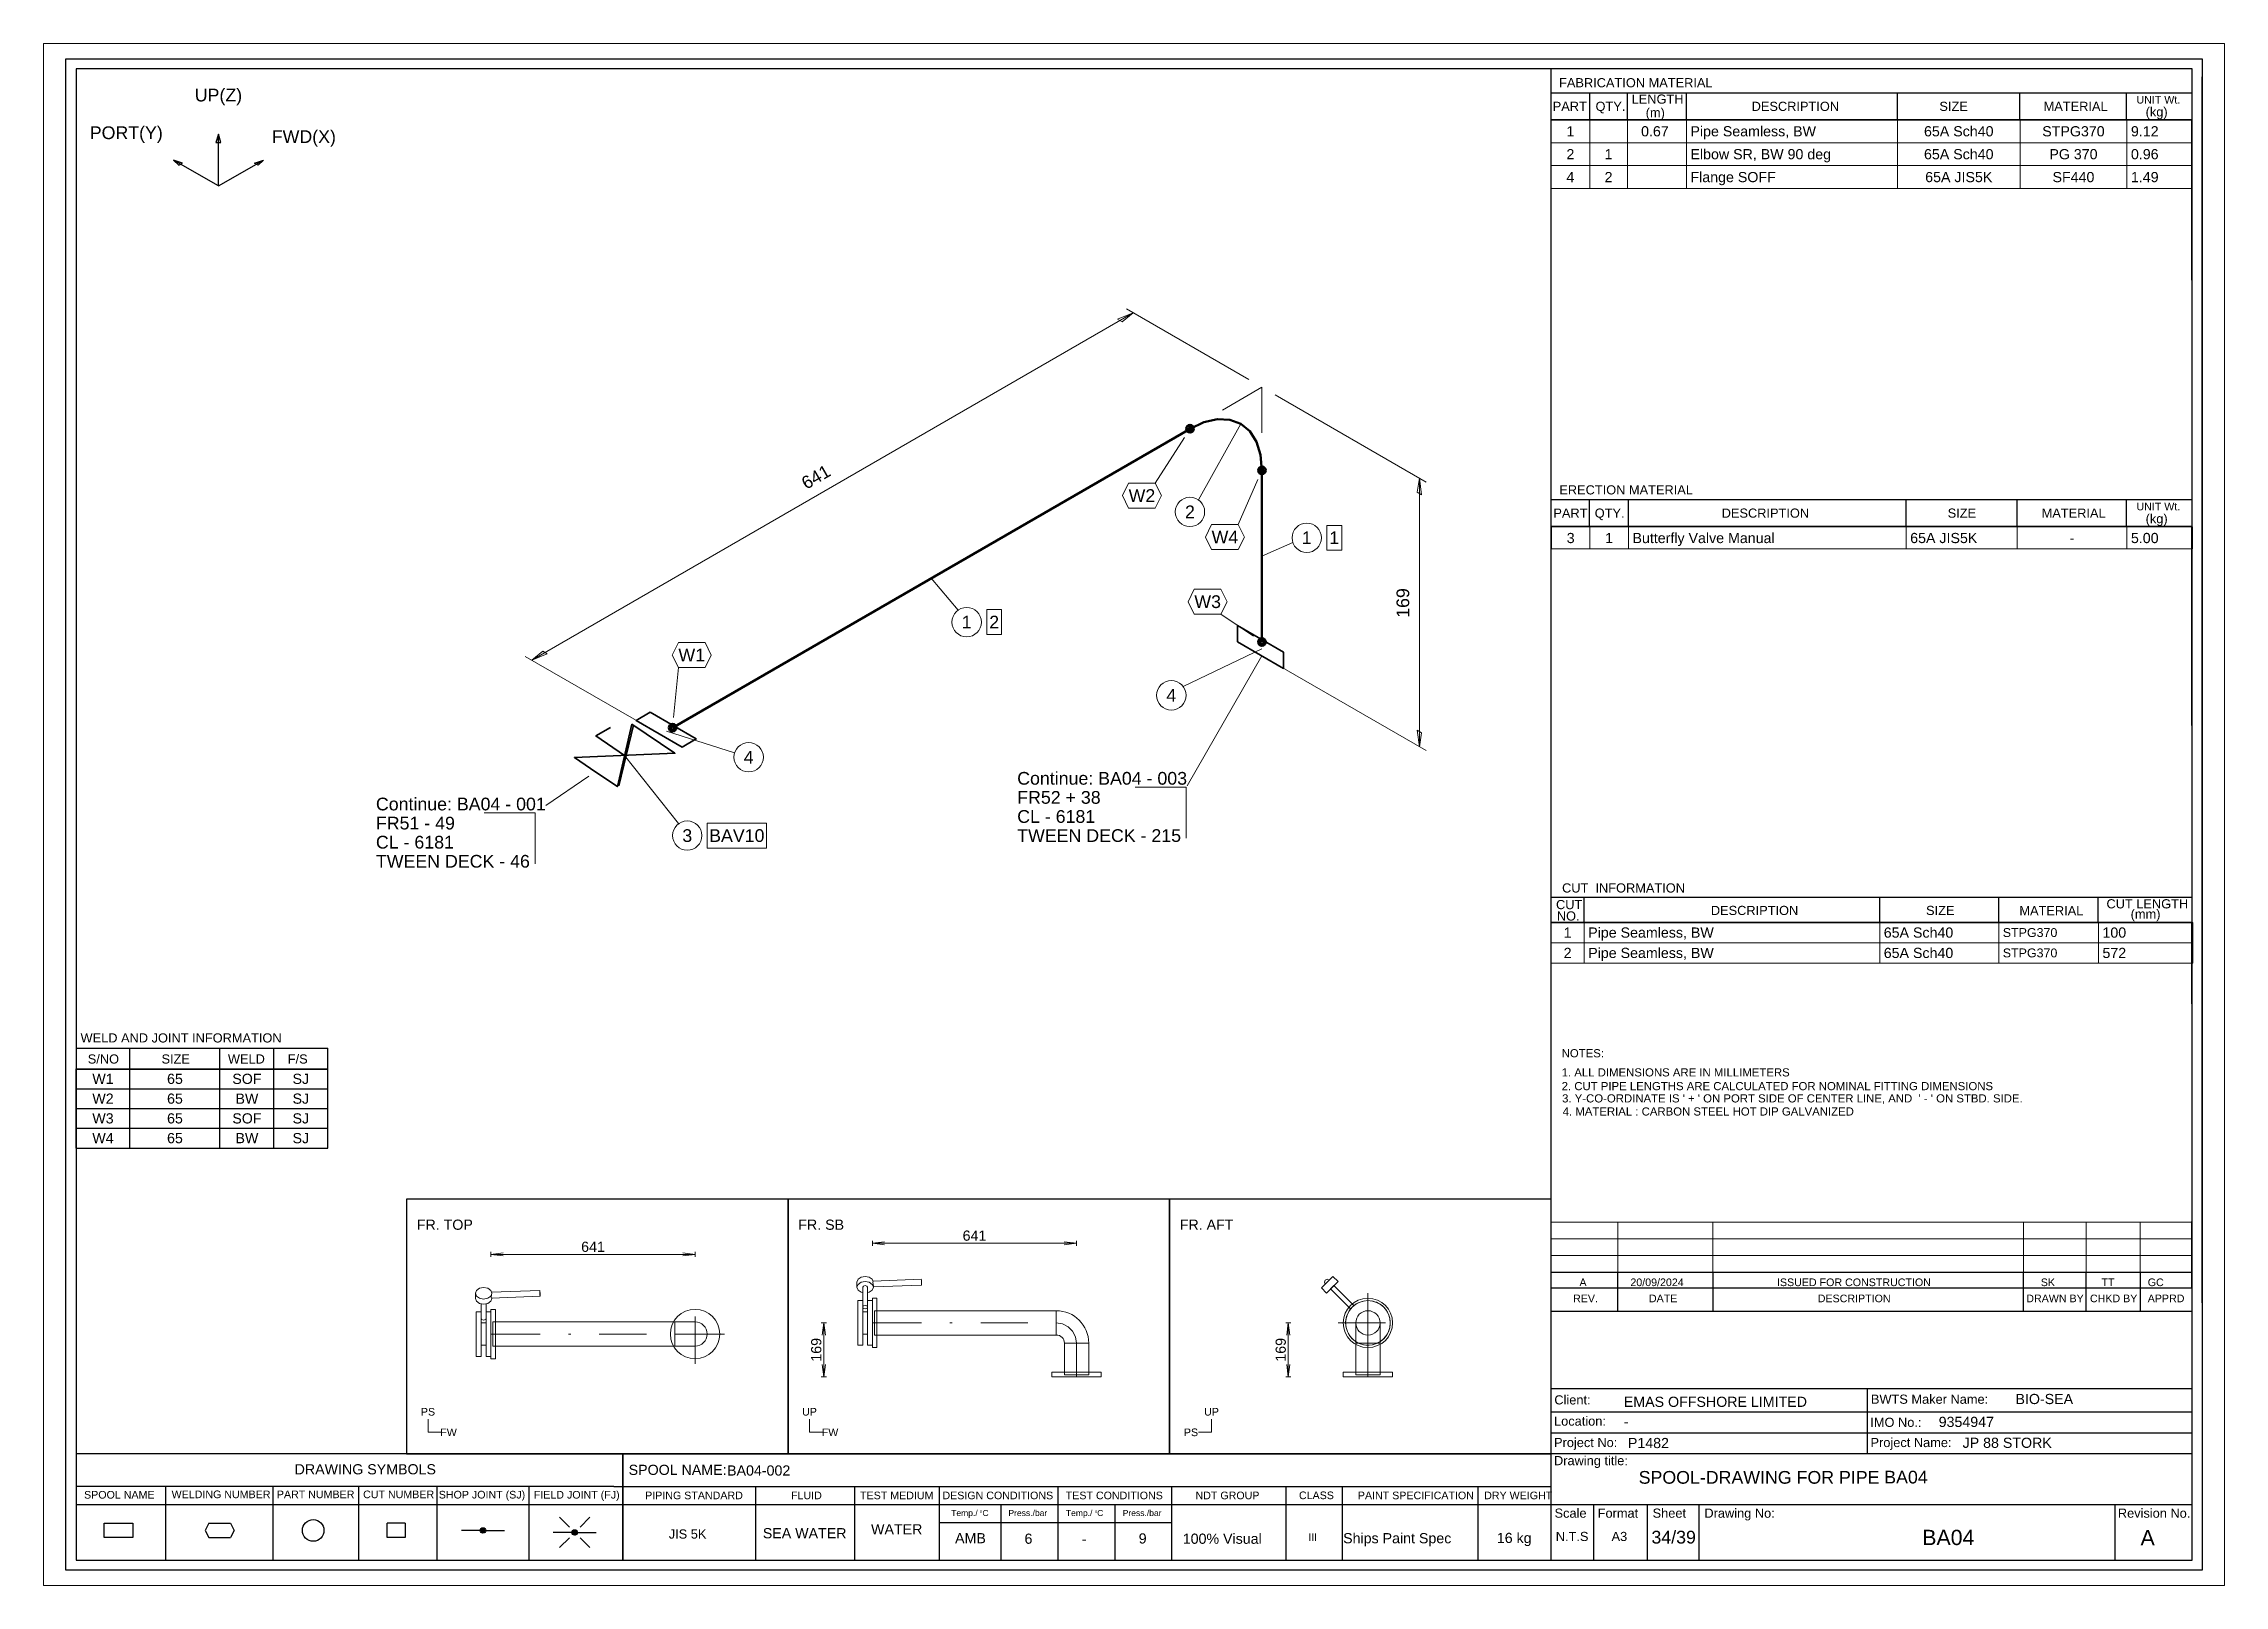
# Paper-space layout 'Layout1' of a CAD drawing. Header units: millimetres. Extents: x -20 to 277, y -7 to 202.
# The model-space entities are those that its viewports show. They can reach past a viewport. Long polylines and large blocks are cut down to what shows.
import ezdxf
from ezdxf.enums import TextEntityAlignment as Align

# ---------------------------------------------------------------- set-up
doc = ezdxf.new("R2010")
doc.units = ezdxf.units.MM
doc.linetypes.add('DOTTED_DASHED5', pattern=[10.0001, 4.444489, -2.666693, 0.222224, -2.666693])
for name, color, linetype in [('FramesFromTables', 40, 'Continuous'), ('I_Coordinates', 11, 'Continuous'), ('I_CutNumbers', 10, 'Continuous'), ('I_Dimensions', 4, 'Continuous'), ('I_OtherComponents', 2, 'Continuous'), ('I_PartNumbers', 9, 'Continuous'), ('I_Pipes', 1, 'Continuous'), ('I_Tags', 8, 'Continuous'), ('SymbolsOnDrawingSheet', 1, 'Continuous'), ('TextFromTables', 2, 'Continuous'), ('TextFromTextBoxes', 2, 'Continuous')]:
    doc.layers.add(name, color=color, linetype=linetype)
doc.styles.add('Cadmatic Default Text', font='arial.ttf')

psp = doc.layouts.get("Layout1")

msp = doc.modelspace()

# ---------------------------------------------------------------- texts
at = {"layer": 'SymbolsOnDrawingSheet', "linetype": 'ByBlock', "lineweight": 25, "style": 'Cadmatic Default Text'}
for s, p in [('UP(Z)', (30, 289.86)), ('PORT(Y)', (11.88, 282.46)), ('FWD(X)', (46.79, 281.7))]:
    msp.add_text(s, height=2.5, dxfattribs=at).set_placement(p, align=Align.MIDDLE_CENTER)
for s, p in [('FR. TOP', (69, 68.9)), ('FR. SB', (144, 68.9)), ('FR. AFT', (219, 68.9))]:
    msp.add_text(s, height=2, dxfattribs=at).set_placement(p, align=Align.TOP_LEFT)
at = {"layer": 'SymbolsOnDrawingSheet', "linetype": 'ByBlock', "lineweight": 13, "style": 'Cadmatic Default Text'}
for p in [(103.64, 63.56), (178.64, 65.75)]:
    msp.add_text('641', height=2, dxfattribs=at).set_placement(p, align=Align.MIDDLE_CENTER)
for p in [(147.52, 43.31), (238.84, 43.31)]:
    msp.add_text('169', height=2, rotation=90, dxfattribs=at).set_placement(p, align=Align.MIDDLE_CENTER)
at = {"layer": 'SymbolsOnDrawingSheet', "linetype": 'ByBlock', "lineweight": 18, "style": 'Cadmatic Default Text'}
for s, p in [('PS', (71.2, 31.14)), ('UP', (146.2, 31.14)), ('UP', (225.24, 31.14)), ('FW', (75.24, 27.1)), ('FW', (150.24, 27.1)), ('PS', (221.2, 27.1))]:
    msp.add_text(s, height=1.5, dxfattribs=at).set_placement(p, align=Align.MIDDLE_CENTER)

# ---------------------------------------------------------------- blocks, each defined once
blk = doc.blocks.new('BA01726637015_BOM_4')
at = {"layer": 'FramesFromTables', "linetype": 'ByBlock', "lineweight": 18}
for p, q in [((292, 285), (418, 285)), ((292, 271.5), (292, 285)), ((292, 271.5), (292, 285)), ((299.6, 271.5), (299.6, 285)), ((299.6, 271.5), (299.6, 285)), ((307, 271.5), (307, 285)), ((307, 271.5), (307, 285)), ((318.6, 271.5), (318.6, 285)), ((318.6, 271.5), (318.6, 285)), ((360.1, 271.5), (360.1, 285)), ((360.1, 271.5), (360.1, 285)), ((384.2, 271.5), (384.2, 285)), ((384.2, 271.5), (384.2, 285)), ((405.2, 271.5), (405.2, 285)), ((405.2, 271.5), (405.2, 285)), ((418, 271.5), (418, 285)), ((292, 280.5), (418, 280.5)), ((292, 276), (418, 276)), ((292, 205), (418.1, 205)), ((292, 200.67), (292, 205)), ((292.1, 200.67), (292.1, 205)), ((299.6, 200.67), (299.6, 205)), ((299.6, 200.67), (299.6, 205)), ((307.2, 200.67), (307.2, 205)), ((307.2, 200.67), (307.2, 205)), ((361.8, 200.67), (361.8, 205)), ((361.8, 200.67), (361.8, 205)), ((383.6, 200.67), (383.6, 205)), ((383.6, 200.67), (383.6, 205)), ((405.2, 200.67), (405.2, 205)), ((405.2, 200.67), (405.2, 205)), ((418, 200.67), (418, 205)), ((292, 127.3), (418.2, 127.3)), ((292, 119.3), (292, 127.3)), ((292, 119.3), (292, 127.3)), ((298.5, 119.3), (298.5, 127.3)), ((298.5, 119.3), (298.5, 127.3)), ((356.6, 119.3), (356.6, 127.3)), ((356.6, 119.3), (356.6, 127.3)), ((380, 119.3), (380, 127.3)), ((380, 119.3), (380, 127.3)), ((399.6, 119.3), (399.6, 127.3)), ((399.6, 119.3), (399.6, 127.3)), ((418, 119.3), (418, 127.3)), ((292, 123.3), (418.2, 123.3)), ((292, 68.4), (418, 68.4)), ((292, 58.6), (292, 68.4)), ((292, 58.6), (292, 68.4)), ((292, 65.13), (418, 65.13)), ((305.1, 58.6), (305.1, 68.4)), ((305.1, 58.6), (305.1, 68.4)), ((323.8, 58.6), (323.8, 68.4)), ((323.8, 58.6), (323.8, 68.4)), ((384.9, 58.6), (384.9, 68.4)), ((384.9, 58.6), (384.9, 68.4)), ((397.2, 58.6), (397.2, 68.4)), ((397.2, 58.6), (397.2, 68.4)), ((407.8, 58.6), (407.8, 68.4)), ((407.8, 58.6), (407.8, 68.4)), ((418, 58.6), (418, 68.4)), ((292, 61.87), (418, 61.87))]:
    blk.add_line(p, q, dxfattribs=at)
at = {"layer": 'FramesFromTables', "linetype": 'ByBlock', "lineweight": -3}
for p, q in [((2, 98.5), (51.5, 98.5)), ((2, 82.96), (2, 98.5)), ((2, 82.96), (2, 98.5)), ((2, 94.62), (51.5, 94.62)), ((12.6, 82.96), (12.6, 98.5)), ((12.6, 82.96), (12.6, 98.5)), ((30.3, 82.96), (30.3, 98.5)), ((30.3, 82.96), (30.3, 98.5)), ((40.9, 82.96), (40.9, 98.5)), ((40.9, 82.96), (40.9, 98.5)), ((51.5, 82.96), (51.5, 98.5)), ((2, 90.73), (51.5, 90.73)), ((2, 86.85), (51.5, 86.85))]:
    blk.add_line(p, q, dxfattribs=at)
at = {"layer": 'FramesFromTables', "linetype": 'ByBlock', "lineweight": 18, "flags": 128}
for points in [[(292, 271.5), (418, 271.5), (418, 285)], [(292, 200.67), (418.1, 200.67), (418.1, 205)], [(292, 119.3), (418.2, 119.3), (418.2, 127.3)], [(292, 58.6), (418, 58.6), (418, 68.4)]]:
    blk.add_lwpolyline(points, dxfattribs=at)
at = {"layer": 'FramesFromTables', "linetype": 'ByBlock', "lineweight": -3, "flags": 128}
blk.add_lwpolyline([(2, 82.96), (51.5, 82.96), (51.5, 98.5)], dxfattribs=at)
at = {"layer": 'TextFromTables', "linetype": 'ByBlock', "lineweight": 13, "style": 'Cadmatic Default Text'}
for s, p in [('1', (295.8, 282.75)), ('2', (295.8, 278.25)), ('4', (295.8, 273.75))]:
    blk.add_text(s, height=2, dxfattribs=at).set_placement(p, align=Align.MIDDLE_CENTER)
at = {"layer": 'TextFromTables', "linetype": 'ByBlock', "lineweight": 25, "style": 'Cadmatic Default Text'}
for s, p in [('0.67 ', (312.8, 282.75)), ('65A Sch40', (372.15, 282.75)), ('STPG370', (394.7, 282.75)), ('1', (303.3, 278.25)), ('65A Sch40', (372.15, 278.25)), ('PG 370', (394.7, 278.25)), ('2', (303.3, 273.75)), ('65A JIS5K', (372.15, 273.75)), ('SF440', (394.7, 273.75)), ('3', (295.85, 202.83)), ('1', (303.4, 202.83)), ('-', (394.4, 202.83)), ('1', (295.25, 125.3)), ('2', (295.25, 121.3)), ('W1', (7.3, 96.56)), ('65', (21.45, 96.56)), ('SOF', (35.6, 96.56)), ('SJ', (46.2, 96.56)), ('W2', (7.3, 92.67)), ('65', (21.45, 92.67)), ('BW', (35.6, 92.67)), ('SJ', (46.2, 92.67)), ('W3', (7.3, 88.79)), ('W4', (7.3, 84.91)), ('65', (21.45, 88.79)), ('65', (21.45, 84.91)), ('SOF', (35.6, 88.79)), ('BW', (35.6, 84.91)), ('SJ', (46.2, 88.79)), ('SJ', (46.2, 84.91))]:
    blk.add_text(s, height=2, dxfattribs=at).set_placement(p, align=Align.MIDDLE_CENTER)
for s, height, p in [('Pipe Seamless, BW ', 2, (319.4, 282.75)), ('9.12', 2, (406, 282.75)), ('Elbow SR, BW 90 deg', 2, (319.4, 278.25)), ('0.96', 2, (406, 278.25)), ('Flange SOFF ', 2, (319.4, 273.75)), ('1.49', 2, (406, 273.75)), ('Butterfly Valve Manual ', 2, (308, 202.83)), ('65A JIS5K', 2, (362.6, 202.83)), ('5.00', 2, (406, 202.83)), ('Pipe Seamless, BW', 2, (299.3, 125.3)), ('65A Sch40', 2, (357.4, 125.3)), ('STPG370', 1.75, (380.8, 125.3)), ('100', 2, (400.4, 125.3)), ('Pipe Seamless, BW', 2, (299.3, 121.3)), ('65A Sch40', 2, (357.4, 121.3)), ('STPG370', 1.75, (380.8, 121.3)), ('572', 2, (400.4, 121.3))]:
    blk.add_text(s, height=height, dxfattribs=at).set_placement(p, align=Align.MIDDLE_LEFT)
at = {"layer": 'TextFromTextBoxes', "linetype": 'ByBlock', "lineweight": -3, "style": 'Cadmatic Default Text'}
for s, p in [('BIO-SEA', (383.3, 33.65)), ('EMAS OFFSHORE LIMITED', (306.3, 33.1)), ('9354947', (368.2, 29.15)), ('-', (306.3, 29.2)), ('P1482', (307.1, 25)), ('JP 88 STORK', (372.9, 25.05)), ('BA04-002', (130, 19.6))]:
    blk.add_text(s, height=2, dxfattribs=at).set_placement(p, align=Align.MIDDLE_LEFT)
at = {"layer": 'TextFromTextBoxes', "linetype": 'ByBlock', "lineweight": 25, "style": 'Cadmatic Default Text'}
blk.add_text('BA04', height=2.5, dxfattribs=at).set_placement((357.5, 18.3), align=Align.MIDDLE_LEFT)
at = {"layer": 'TextFromTextBoxes', "linetype": 'ByBlock', "lineweight": -3, "style": 'Cadmatic Default Text'}
for s, height, p in [('WATER', 2, (163.35, 8.05)), ('SEA WATER', 2, (145.25, 7.28)), ('AMB', 2, (177.85, 6.3)), ('6', 2, (189.25, 6.2)), ('-', 2, (200.2, 6.15)), ('9', 2, (211.7, 6.25)), ('100% Visual', 2, (227.35, 6.2)), ('Ships Paint Spec', 2, (261.75, 6.3)), ('16 kg', 2, (284.75, 6.35)), ('34/39', 2.5, (316.1, 6.5))]:
    blk.add_text(s, height=height, dxfattribs=at).set_placement(p, align=Align.MIDDLE_CENTER)
at = {"layer": 'TextFromTextBoxes', "linetype": 'ByBlock', "lineweight": 25, "style": 'Cadmatic Default Text'}
blk.add_text('BA04', height=3, dxfattribs=at).set_placement((370.1, 6.45), align=Align.MIDDLE_CENTER)
blk = doc.blocks.new('SEDS_SPOOL_FORMAT_Gol_4')
at = {"layer": 'SymbolsOnDrawingSheet', "linetype": 'ByBlock', "lineweight": -3, "flags": 128}
for points in [[(0, 297), (420, 297), (420, 0), (0, 0), (0, 297)], [(418.01, 295.01), (2, 295.01)], [(2, 295.01), (2, 2)], [(292.02, 50.91), (292.02, 295.01)], [(418.01, 2), (418.01, 295.01)], [(420, 52.53), (420, 293.46)], [(420, 52.53), (420, 293.46)], [(292.02, 290.3), (418.01, 290.3)], [(292.02, 284.66), (292.02, 288.77)], [(299.59, 285.01), (299.59, 290.3)], [(307.02, 285.01), (307.02, 290.3)], [(318.61, 285.01), (318.61, 290.3)], [(360.08, 285.01), (360.08, 290.3)], [(384.18, 285.01), (384.18, 290.3)], [(405.15, 285.01), (405.15, 290.3)], [(405.15, 285.01), (405.15, 290.3)], [(292, 285), (418, 285)], [(292, 253.5), (292, 285)], [(292, 253.5), (292, 285)], [(292.02, 285.01), (418.01, 285.01)], [(418.01, 285.01), (292.02, 285.01)], [(418, 253.5), (418, 285)], [(292.02, 210.38), (418.01, 210.38)], [(299.57, 205.08), (299.57, 210.38)], [(307.21, 205.08), (307.21, 210.38)], [(361.83, 205.03), (361.83, 210.38)], [(383.61, 205.08), (383.61, 210.38)], [(405.15, 205.17), (405.15, 210.38)], [(292.02, 205.08), (292.02, 209.18)], [(292.02, 205.08), (418.01, 205.08)], [(292.02, 186.7), (292.02, 205.08)], [(292.02, 186.7), (292.02, 205.08)], [(418.01, 205.08), (292.02, 205.08)], [(418, 166), (418, 205)], [(292.02, 132.23), (418.01, 132.23)], [(292.02, 127.3), (292.02, 131.41)], [(298.48, 127.3), (298.48, 132.23)], [(356.6, 127.3), (356.6, 132.23)], [(380.01, 127.3), (380.01, 132.23)], [(399.56, 127.3), (399.56, 132.23)], [(292.02, 127.3), (418.01, 127.3)], [(418.01, 127.3), (292.02, 127.3)], [(418, 111.3), (418, 127.3)], [(2, 102.57), (51.49, 102.57)], [(12.6, 98.45), (12.6, 102.57)], [(30.28, 98.45), (30.28, 102.57)], [(40.88, 98.45), (40.88, 102.57)], [(51.49, 98.45), (51.49, 102.57)], [(2, 98.5), (51.5, 98.5)], [(2, 98.5), (51.5, 98.5)], [(51.49, 98.47), (2, 98.47)], [(2, 98.45), (51.49, 98.45)], [(292.02, 52.57), (292.02, 66.5)], [(292.02, 52.57), (292.02, 66.5)], [(418, 55.4), (418, 68.5)], [(292.02, 58.6), (418.01, 58.6)], [(305.1, 50.91), (305.1, 58.6)], [(323.84, 50.91), (323.84, 58.6)], [(384.91, 50.91), (384.91, 58.6)], [(397.21, 50.91), (397.21, 58.6)], [(407.86, 50.91), (407.86, 58.6)], [(292.02, 55.47), (418.01, 55.47)], [(292.02, 50.91), (418.01, 50.91)], [(292.02, 2), (292.02, 50.91)], [(292.02, 35.73), (418.01, 35.73)], [(354.24, 22.93), (354.24, 35.73)], [(292.02, 31.13), (418.01, 31.13)], [(292.02, 27.03), (418.01, 27.03)], [(2, 22.93), (107.74, 22.93)], [(107.74, 22.93), (292.02, 22.93)], [(109.52, 22.93), (109.52, 2)], [(109.52, 2), (109.52, 22.93)], [(292.02, 22.93), (418.01, 22.93)], [(107.74, 16.45), (2, 16.45)], [(2, 12.91), (292.02, 12.91)], [(19.62, 16.45), (19.62, 2)], [(40.69, 16.45), (40.69, 2)], [(57.56, 16.45), (57.56, 2)], [(72.95, 16.45), (72.95, 2)], [(91.02, 16.45), (91.02, 2)], [(107.74, 16.45), (292.02, 16.45)], [(135.58, 16.45), (135.58, 2)], [(155.03, 16.45), (155.03, 2)], [(171.67, 16.45), (171.67, 2)], [(183.82, 12.91), (183.82, 2)], [(195.02, 16.45), (195.02, 2)], [(206.21, 12.91), (206.21, 2)], [(217.4, 16.45), (217.4, 2)], [(239.85, 16.45), (239.85, 2)], [(250.91, 16.34), (250.91, 2)], [(277.59, 16.45), (277.59, 2)], [(292.02, 12.91), (418.01, 12.91)], [(300.39, 2), (300.39, 12.91)], [(310.96, 2), (310.96, 12.91)], [(321.13, 2), (321.13, 12.91)], [(402.9, 2), (402.9, 12.91)], [(13.2, 6.41), (7.55, 6.41), (7.55, 9.23), (13.2, 9.23)], [(13.2, 9.23), (13.2, 6.41)], [(28.12, 9.23), (27.42, 7.82)], [(28.12, 9.23), (32.36, 9.23)], [(32.36, 9.23), (33.07, 7.82)], [(66.68, 9.23), (66.68, 6.41), (63.15, 6.41), (63.15, 9.23)], [(66.68, 9.23), (63.15, 9.23)], [(99, 8.47), (97.06, 10.41)], [(101.09, 8.47), (103.03, 10.41)], [(171.67, 9.37), (217.4, 9.37)], [(171.67, 9.37), (217.4, 9.37)], [(27.42, 7.82), (28.12, 6.41)], [(28.12, 6.41), (32.36, 6.41)], [(33.07, 7.82), (32.36, 6.41)], [(81.48, 7.82), (77.79, 7.82)], [(81.49, 7.78), (82.04, 8.32)], [(81.51, 7.9), (81.93, 8.32)], [(81.52, 7.7), (82.14, 8.32)], [(81.55, 7.62), (82.22, 8.29)], [(81.56, 8.06), (81.76, 8.26)], [(81.57, 7.54), (82.28, 8.25)], [(81.62, 7.48), (82.34, 8.2)], [(81.68, 7.44), (82.4, 8.16)], [(81.74, 7.39), (82.45, 8.1)], [(81.8, 7.35), (82.48, 8.02)], [(81.88, 7.32), (82.5, 7.94)], [(81.98, 7.32), (82.53, 7.86)], [(82.09, 7.32), (82.52, 7.75)], [(82.24, 7.36), (82.47, 7.59)], [(82.54, 7.82), (86.24, 7.82)], [(99.51, 7.42), (95.82, 7.42)], [(99, 6.38), (97.06, 4.44)], [(99.53, 7.47), (99.99, 7.93)], [(99.53, 7.37), (100.1, 7.93)], [(99.56, 7.29), (100.2, 7.93)], [(99.58, 7.62), (99.88, 7.93)], [(99.58, 7.21), (100.27, 7.89)], [(99.61, 7.13), (100.33, 7.84)], [(99.67, 7.08), (100.39, 7.8)], [(99.73, 7.03), (100.45, 7.75)], [(99.79, 6.99), (100.49, 7.69)], [(99.85, 6.94), (100.52, 7.61)], [(99.94, 6.92), (100.54, 7.53)], [(100.04, 6.92), (100.57, 7.45)], [(100.15, 6.92), (100.54, 7.31)], [(100.38, 7.04), (100.49, 7.15)], [(100.57, 7.42), (104.27, 7.42)], [(101.09, 6.38), (103.03, 4.44)], [(2, 2), (418.01, 2)]]:
    blk.add_lwpolyline(points, dxfattribs=at)
at = {"layer": 'SymbolsOnDrawingSheet', "linetype": 'ByBlock', "lineweight": -3}
for centre, radius in [((48.63, 7.82), 2.12), ((82.01, 7.82), 0.53), ((100.04, 7.42), 0.53)]:
    blk.add_circle(centre, radius, dxfattribs=at)
at = {"layer": 'SymbolsOnDrawingSheet', "linetype": 'ByBlock', "lineweight": -3, "style": 'Cadmatic Default Text'}
for s, height, p in [('FABRICATION MATERIAL', 1.8, (293.57, 293.19)), ('PART', 1.8, (292.32, 288.55)), ('QTY.', 1.8, (300.74, 288.55)), ('LENGTH', 1.8, (307.84, 289.97)), ('DESCRIPTION', 1.8, (331.43, 288.55)), ('SIZE', 1.8, (368.34, 288.55)), ('MATERIAL', 1.8, (388.84, 288.55)), ('UNIT Wt.', 1.5, (407.08, 289.7)), (' (kg)', 1.8, (408.19, 287.46)), ('ERECTION MATERIAL', 1.8, (293.62, 213.19)), ('PART', 1.8, (292.45, 208.62)), ('QTY.', 1.8, (300.58, 208.62)), ('DESCRIPTION', 1.8, (325.54, 208.62)), ('SIZE', 1.8, (369.97, 208.62)), ('MATERIAL', 1.8, (388.45, 208.62)), ('UNIT Wt.', 1.5, (407.08, 209.77)), (' (kg)', 1.8, (408.19, 207.53)), ('CUT  INFORMATION', 1.8, (294.16, 134.97)), ('CUT ', 1.8, (292.97, 131.7)), ('NO.', 1.8, (293.13, 129.46)), ('DESCRIPTION', 1.8, (323.41, 130.55)), ('SIZE', 1.8, (365.72, 130.55)), ('MATERIAL', 1.8, (384.07, 130.5)), ('CUT LENGTH', 1.8, (401.19, 131.85)), ('(mm)', 1.8, (405.94, 129.85)), ('WELD AND JOINT INFORMATION', 1.8, (2.89, 105.5)), ('S/NO', 1.8, (4.31, 101.36)), ('SIZE', 1.8, (18.81, 101.36)), ('WELD', 1.8, (31.86, 101.36)), ('F/S', 1.8, (43.63, 101.36)), ('SPOOL-DRAWING FOR PIPE', 2.5, (309.22, 19.5))]:
    blk.add_text(s, height=height, dxfattribs=at).set_placement(p, align=Align.TOP_LEFT)
for s, height, p in [('(m)', 1.8, (310.6, 285.51)), ('Client:', 1.8, (292.64, 32.58)), ('BWTS Maker Name:', 1.8, (354.88, 32.71)), ('Location:', 1.8, (292.58, 28.41)), ('Project No:', 1.8, (292.58, 24.2)), ('IMO No.:', 1.8, (354.76, 28.17)), ('Project Name:', 1.8, (354.8, 24.2)), ('Drawing title:', 1.8, (292.57, 20.64)), ('DRAWING SYMBOLS', 2, (44.98, 18.84)), ('Temp./  C   ', 1.2, (174.06, 10.65)), ('0', 0.53, (179.71, 11.25)), ('Press./bar', 1.2, (185.31, 10.65)), ('Temp./  C   ', 1.2, (196.61, 10.65)), ('0', 0.53, (202.37, 11.25)), ('Press./bar', 1.2, (207.78, 10.65)), ('Scale', 1.8, (292.68, 10.32)), ('Format', 1.8, (301.16, 10.32)), ('Sheet', 1.8, (311.96, 10.32)), ('Drawing No:', 1.8, (322.14, 10.32)), ('Revision No.', 1.8, (403.43, 10.32)), ('N.T.S', 1.8, (292.92, 5.74)), ('A3', 1.8, (303.89, 5.74))]:
    blk.add_text(s, height=height, dxfattribs=at).set_placement(p)
for s, height, p in [('1. ALL DIMENSIONS ARE IN MILLIMETERS', 1.6, (294.08, 97.83)), ('NOTES:', 1.6, (294.08, 101.59)), ('2. CUT PIPE LENGTHS ARE CALCULATED FOR NOMINAL FITTING DIMENSIONS', 1.6, (294.08, 95.13)), ("3. Y-CO-ORDINATE IS ' + ' ON PORT SIDE OF CENTER LINE, AND  ' - ' ON STBD. SIDE.", 1.6, (294.16, 92.72)), ('4. MATERIAL : CARBON STEEL HOT DIP GALVANIZED', 1.6, (294.28, 90.15)), ('A', 1.5, (297.58, 56.58)), ('20/09/2024', 1.5, (307.59, 56.58)), ('ISSUED FOR CONSTRUCTION', 1.5, (336.41, 56.58)), ('SK', 1.5, (388.28, 56.58)), ('TT', 1.5, (400.21, 56.58)), ('GC', 1.5, (409.3, 56.58)), ('REV.', 1.5, (296.32, 53.41)), ('DATE', 1.5, (311.24, 53.41)), ('DESCRIPTION', 1.5, (344.43, 53.41)), ('DRAWN BY', 1.5, (385.43, 53.41)), ('CHKD BY', 1.5, (397.94, 53.41)), ('APPRD', 1.5, (409.3, 53.41)), ('SPOOL NAME:', 2, (110.65, 19.73)), ('SPOOL NAME', 1.5, (3.58, 14.83)), ('WELDING NUMBER', 1.5, (20.79, 14.91)), ('PART NUMBER', 1.5, (41.48, 14.91)), ('CUT NUMBER', 1.5, (58.44, 14.91)), ('SHOP JOINT (SJ)', 1.5, (73.31, 14.85)), ('FIELD JOINT (FJ)', 1.5, (92, 14.83)), ('PIPING STANDARD', 1.5, (113.89, 14.7)), ('FLUID', 1.5, (142.57, 14.7)), ('TEST MEDIUM', 1.5, (156.14, 14.7)), ('DESIGN CONDITIONS', 1.5, (172.34, 14.7)), ('TEST CONDITIONS', 1.5, (196.58, 14.7)), ('NDT GROUP', 1.5, (222.09, 14.7)), ('CLASS', 1.5, (242.43, 14.72)), ('PAINT SPECIFICATION', 1.5, (254.01, 14.7)), ('DRY WEIGHT', 1.5, (278.84, 14.7)), ('JIS 5K', 1.8, (118.53, 7.12)), ('III', 1.5, (244.26, 6.51)), ('A', 3, (407.89, 6.4))]:
    blk.add_text(s, height=height, dxfattribs=at).set_placement(p, align=Align.MIDDLE_LEFT)
blk = doc.blocks.new('BA01726637015_PRT_9_3')
at = {"layer": 'I_OtherComponents', "linetype": 'ByBlock', "lineweight": 35}
blk.add_line((56.71, 130.85), (59.57, 142.76), dxfattribs=at)
at = {"layer": 'I_OtherComponents', "linetype": 'ByBlock', "lineweight": 35, "flags": 128}
for points in [[(52.2, 133.55), (47.97, 136.42), (67.74, 137.22), (59.29, 142.95), (56.43, 130.68), (52.2, 133.55)], [(57.86, 136.82), (52.22, 140.64), (55.05, 142.27)]]:
    blk.add_lwpolyline(points, dxfattribs=at)
at = {"layer": 'I_OtherComponents', "flags": 1}
blk.add_attdef('ValvePos', (57.86, 136.82), '', height=2.5, dxfattribs=at)
blk = doc.blocks.new('BA01726637015_PRT_10_3')
at = {"layer": 'I_OtherComponents', "linetype": 'ByBlock', "lineweight": 35, "flags": 128}
blk.add_lwpolyline([(62.9, 145.28), (60.12, 143.68), (69.17, 138.45), (71.95, 140.06), (62.9, 145.28)], dxfattribs=at)
at = {"layer": 'I_OtherComponents', "linetype": 'ByBlock', "lineweight": 50}
for radius in [0.75, 0.375]:
    blk.add_circle((67.29, 142.26), radius, dxfattribs=at)
blk = doc.blocks.new('BA01726637015_PRT_11_3')
at = {"layer": 'I_Pipes', "linetype": 'ByBlock', "lineweight": 50}
blk.add_line((67.29, 142.26), (169.01, 200.99), dxfattribs=at)
blk = doc.blocks.new('BA01726637015_PRT_12_3')
at = {"layer": 'I_Pipes', "linetype": 'ByBlock', "lineweight": 0}
for q in [(175.37, 204.66), (183.15, 200.17)]:
    blk.add_line((183.15, 209.15), q, dxfattribs=at)
at = {"layer": 'I_Pipes', "linetype": 'ByBlock', "lineweight": 50, "flags": 128}
blk.add_lwpolyline([(169.01, 200.99), (171.76, 202.27), (174.42, 202.87), (176.86, 202.77), (179, 201.98), (180.76, 200.52), (182.07, 198.45), (182.88, 195.85), (183.15, 192.82)], dxfattribs=at)
at = {"layer": 'I_Pipes', "linetype": 'ByBlock', "lineweight": 50}
for centre, radius in [((169.01, 200.99), 0.75), ((169.01, 200.99), 0.375), ((183.15, 192.82), 0.75), ((183.15, 192.82), 0.375)]:
    blk.add_circle(centre, radius, dxfattribs=at)
blk = doc.blocks.new('BA01726637015_PRT_13_3')
at = {"layer": 'I_Pipes', "linetype": 'ByBlock', "lineweight": 50}
blk.add_line((183.15, 192.82), (183.15, 159.09), dxfattribs=at)
blk = doc.blocks.new('BA01726637015_PRT_14_3')
at = {"layer": 'I_OtherComponents', "linetype": 'ByBlock', "lineweight": 35, "flags": 128}
blk.add_lwpolyline([(178.34, 162.36), (178.34, 159.15), (187.39, 153.92), (187.39, 157.13), (178.34, 162.36)], dxfattribs=at)
at = {"layer": 'I_OtherComponents', "linetype": 'ByBlock', "lineweight": 50}
for radius in [0.75, 0.375]:
    blk.add_circle((183.15, 159.09), radius, dxfattribs=at)
blk = doc.blocks.new('BA01726637015_DIM_0_3')
at = {"layer": 'I_Dimensions', "linetype": 'ByBlock', "lineweight": 0}
for p, q in [((215.41, 190.53), (185.75, 207.65)), ((214.11, 138.5), (214.11, 191.28)), ((185.75, 154.87), (215.41, 137.75))]:
    blk.add_line(p, q, dxfattribs=at)
at = {"layer": 'I_Dimensions', "linetype": 'ByBlock', "lineweight": 0, "flags": 128}
for points in [[(214.11, 191.28), (214.54, 188.03), (213.67, 188.53), (214.11, 191.28)], [(214.11, 138.5), (214.54, 141.25), (213.67, 141.75), (214.11, 138.5)]]:
    blk.add_lwpolyline(points, dxfattribs=at)
at = {"layer": 'I_Dimensions', "linetype": 'ByBlock', "lineweight": 0, "style": 'Cadmatic Default Text'}
blk.add_text('169', height=2.5, rotation=90, dxfattribs=at).set_placement((210.86, 166.76), align=Align.MIDDLE_CENTER)
blk = doc.blocks.new('BA01726637015_DIM_1_3')
at = {"layer": 'I_Dimensions', "linetype": 'ByBlock', "lineweight": 0}
for p, q in [((39.6, 155.52), (157.82, 223.78)), ((156.52, 224.53), (180.55, 210.65)), ((62.33, 142.4), (38.3, 156.27))]:
    blk.add_line(p, q, dxfattribs=at)
at = {"layer": 'I_Dimensions', "linetype": 'ByBlock', "lineweight": 0, "flags": 128}
for points in [[(157.82, 223.78), (155.65, 222.03), (154.78, 222.53), (157.82, 223.78)], [(39.6, 155.52), (42.63, 156.77), (41.76, 157.27), (39.6, 155.52)]]:
    blk.add_lwpolyline(points, dxfattribs=at)
at = {"layer": 'I_Dimensions', "linetype": 'ByBlock', "lineweight": 0, "style": 'Cadmatic Default Text'}
blk.add_text('641', height=2.5, rotation=30, dxfattribs=at).set_placement((95.46, 191.53), align=Align.MIDDLE_CENTER)
blk = doc.blocks.new('BA01726637015_CRD_0_3')
at = {"layer": 'I_Coordinates', "linetype": 'ByBlock', "lineweight": 0}
blk.add_line((42.35, 126.96), (50.79, 132.74), dxfattribs=at)
at = {"layer": 'I_Coordinates', "linetype": 'ByBlock', "lineweight": 0, "flags": 128}
blk.add_lwpolyline([(40.24, 115.51), (40.24, 125.51), (30.24, 125.51)], dxfattribs=at)
at = {"layer": 'I_Coordinates', "linetype": 'ByBlock', "lineweight": 0, "style": 'Cadmatic Default Text'}
for s, p in [('Continue: BA04 - 001', (8.96, 128.51)), ('FR51 - 49', (8.96, 124.76)), ('CL - 6181', (8.96, 121.01)), ('TWEEN DECK - 46', (8.96, 117.26))]:
    blk.add_text(s, height=2.5, dxfattribs=at).set_placement(p, align=Align.TOP_LEFT)
blk = doc.blocks.new('BA01726637015_CRD_1_3')
at = {"layer": 'I_Coordinates', "linetype": 'ByBlock', "lineweight": 0}
blk.add_line((168.43, 130.85), (183.15, 156.37), dxfattribs=at)
at = {"layer": 'I_Coordinates', "linetype": 'ByBlock', "lineweight": 0, "flags": 128}
blk.add_lwpolyline([(168.26, 120.56), (168.26, 130.56), (158.26, 130.56)], dxfattribs=at)
at = {"layer": 'I_Coordinates', "linetype": 'ByBlock', "lineweight": 0, "style": 'Cadmatic Default Text'}
for s, p in [('Continue: BA04 - 003', (135.04, 133.56)), ('FR52 + 38', (135.04, 129.81)), ('CL - 6181', (135.04, 126.06)), ('TWEEN DECK - 215', (135.04, 122.31))]:
    blk.add_text(s, height=2.5, dxfattribs=at).set_placement(p, align=Align.TOP_LEFT)
blk = doc.blocks.new('BA01726637015_PTN_0_3')
at = {"layer": 'I_PartNumbers', "linetype": 'ByBlock', "lineweight": 0}
blk.add_line((68.47, 123.4), (57.86, 136.82), dxfattribs=at)
blk.add_circle((70.17, 121.06), 2.89, dxfattribs=at)
at = {"layer": 'I_PartNumbers', "linetype": 'ByBlock', "lineweight": 0, "style": 'Cadmatic Default Text'}
blk.add_text('3', height=2.5, dxfattribs=at).set_placement((70.17, 121.06), align=Align.MIDDLE_CENTER)
blk = doc.blocks.new('BA01726637015_PTN_1_3')
at = {"layer": 'I_PartNumbers', "linetype": 'ByBlock', "lineweight": 0}
blk.add_line((170.71, 187), (179, 201.98), dxfattribs=at)
blk.add_circle((169, 184.66), 2.89, dxfattribs=at)
at = {"layer": 'I_PartNumbers', "linetype": 'ByBlock', "lineweight": 0, "style": 'Cadmatic Default Text'}
blk.add_text('2', height=2.5, dxfattribs=at).set_placement((169, 184.66), align=Align.MIDDLE_CENTER)
blk = doc.blocks.new('BA01726637015_PTN_2_3')
at = {"layer": 'I_PartNumbers', "linetype": 'ByBlock', "lineweight": 0}
blk.add_line((167.68, 150.32), (183.15, 157.73), dxfattribs=at)
blk.add_circle((165.34, 148.62), 2.89, dxfattribs=at)
at = {"layer": 'I_PartNumbers', "linetype": 'ByBlock', "lineweight": 0, "style": 'Cadmatic Default Text'}
blk.add_text('4', height=2.5, dxfattribs=at).set_placement((165.34, 148.62), align=Align.MIDDLE_CENTER)
blk = doc.blocks.new('BA01726637015_PTN_3_3')
at = {"layer": 'I_PartNumbers', "linetype": 'ByBlock', "lineweight": 0}
blk.add_line((79.49, 137.34), (66.11, 141.58), dxfattribs=at)
blk.add_circle((82.24, 136.45), 2.89, dxfattribs=at)
at = {"layer": 'I_PartNumbers', "linetype": 'ByBlock', "lineweight": 0, "style": 'Cadmatic Default Text'}
blk.add_text('4', height=2.5, dxfattribs=at).set_placement((82.24, 136.45), align=Align.MIDDLE_CENTER)
blk = doc.blocks.new('BA01726637015_PTN_4_3')
at = {"layer": 'I_PartNumbers', "linetype": 'ByBlock', "lineweight": 0}
blk.add_line((123.4, 165.34), (118.15, 171.62), dxfattribs=at)
blk.add_circle((125.1, 163), 2.89, dxfattribs=at)
at = {"layer": 'I_PartNumbers', "linetype": 'ByBlock', "lineweight": 0, "style": 'Cadmatic Default Text'}
blk.add_text('1', height=2.5, dxfattribs=at).set_placement((125.1, 163), align=Align.MIDDLE_CENTER)
blk = doc.blocks.new('BA01726637015_PTN_5_3')
at = {"layer": 'I_PartNumbers', "linetype": 'ByBlock', "lineweight": 0}
blk.add_line((189.2, 178.67), (183.15, 175.96), dxfattribs=at)
blk.add_circle((191.96, 179.57), 2.89, dxfattribs=at)
at = {"layer": 'I_PartNumbers', "linetype": 'ByBlock', "lineweight": 0, "style": 'Cadmatic Default Text'}
blk.add_text('1', height=2.5, dxfattribs=at).set_placement((191.96, 179.57), align=Align.MIDDLE_CENTER)
blk = doc.blocks.new('BA01726637015_CUT_6_3')
at = {"layer": 'I_CutNumbers', "linetype": 'ByBlock', "lineweight": 0, "flags": 128}
blk.add_lwpolyline([(131.98, 160.55), (131.98, 165.45), (129.04, 165.45), (129.04, 160.55), (131.98, 160.55)], dxfattribs=at)
at = {"layer": 'I_CutNumbers', "linetype": 'ByBlock', "lineweight": 0, "style": 'Cadmatic Default Text'}
blk.add_text('2', height=2.5, dxfattribs=at).set_placement((130.51, 163), align=Align.MIDDLE_CENTER)
blk = doc.blocks.new('BA01726637015_CUT_7_3')
at = {"layer": 'I_CutNumbers', "linetype": 'ByBlock', "lineweight": 0, "flags": 128}
blk.add_lwpolyline([(198.83, 177.12), (198.83, 182.01), (195.89, 182.01), (195.89, 177.12), (198.83, 177.12)], dxfattribs=at)
at = {"layer": 'I_CutNumbers', "linetype": 'ByBlock', "lineweight": 0, "style": 'Cadmatic Default Text'}
blk.add_text('1', height=2.5, dxfattribs=at).set_placement((197.36, 179.57), align=Align.MIDDLE_CENTER)
blk = doc.blocks.new('BA01726637015_vpo_8_3')
at = {"layer": 'I_Tags', "linetype": 'ByBlock', "lineweight": 0, "flags": 128}
blk.add_lwpolyline([(85.72, 118.61), (85.72, 123.51), (74.11, 123.51), (74.11, 118.61), (85.72, 118.61)], dxfattribs=at)
at = {"layer": 'I_Tags', "linetype": 'ByBlock', "lineweight": 0, "style": 'Cadmatic Default Text'}
blk.add_text('BAV10', height=2.5, dxfattribs=at).set_placement((79.91, 121.06), align=Align.MIDDLE_CENTER)
blk = doc.blocks.new('Pi_Weld_0')
at = {"layer": 'I_Tags', "linetype": 'ByBlock', "lineweight": 0, "flags": 128}
for points in [[(2.62, 2.45), (6.47, 11.29)], [(-2.62, 2.45), (-3.84, 0)], [(-3.84, 0), (-2.62, -2.45)], [(2.62, 2.45), (-2.62, 2.45)], [(3.84, 0), (2.62, 2.45)], [(2.62, -2.45), (3.84, 0)], [(-2.62, -2.45), (2.62, -2.45)]]:
    blk.add_lwpolyline(points, dxfattribs=at)
at = {"layer": 'I_Tags', "linetype": 'ByBlock', "lineweight": 0, "style": 'Cadmatic Default Text'}
blk.add_text('W4', height=2.5, dxfattribs=at).set_placement((0, 0), align=Align.MIDDLE_CENTER)
blk = doc.blocks.new('Pi_Weld_1')
at = {"layer": 'I_Tags', "linetype": 'ByBlock', "lineweight": 0, "flags": 128}
for points in [[(-2.62, 2.45), (-3.84, 0)], [(-3.84, 0), (-2.62, -2.45)], [(2.62, 2.45), (-2.62, 2.45)], [(3.84, 0), (2.62, 2.45)], [(2.62, -2.45), (3.84, 0)], [(-2.62, -2.45), (-3.57, -12.28)], [(-2.62, -2.45), (2.62, -2.45)]]:
    blk.add_lwpolyline(points, dxfattribs=at)
at = {"layer": 'I_Tags', "linetype": 'ByBlock', "lineweight": 0, "style": 'Cadmatic Default Text'}
blk.add_text('W1', height=2.5, dxfattribs=at).set_placement((0, 0), align=Align.MIDDLE_CENTER)
blk = doc.blocks.new('Pi_Weld_2')
at = {"layer": 'I_Tags', "linetype": 'ByBlock', "lineweight": 0, "flags": 128}
for points in [[(2.62, 2.45), (8.37, 11.43)], [(-2.62, 2.45), (-3.84, 0)], [(-3.84, 0), (-2.62, -2.45)], [(2.62, 2.45), (-2.62, 2.45)], [(3.84, 0), (2.62, 2.45)], [(2.62, -2.45), (3.84, 0)], [(-2.62, -2.45), (2.62, -2.45)]]:
    blk.add_lwpolyline(points, dxfattribs=at)
at = {"layer": 'I_Tags', "linetype": 'ByBlock', "lineweight": 0, "style": 'Cadmatic Default Text'}
blk.add_text('W2', height=2.5, dxfattribs=at).set_placement((0, 0), align=Align.MIDDLE_CENTER)
blk = doc.blocks.new('Pi_Weld_3')
at = {"layer": 'I_Tags', "linetype": 'ByBlock', "lineweight": 0, "flags": 128}
for points in [[(-2.62, 2.45), (-3.84, 0)], [(-3.84, 0), (-2.62, -2.45)], [(2.62, 2.45), (-2.62, 2.45)], [(3.84, 0), (2.62, 2.45)], [(2.62, -2.45), (3.84, 0)], [(-2.62, -2.45), (2.62, -2.45)], [(2.62, -2.45), (9.01, -6.8)]]:
    blk.add_lwpolyline(points, dxfattribs=at)
at = {"layer": 'I_Tags', "linetype": 'ByBlock', "lineweight": 0, "style": 'Cadmatic Default Text'}
blk.add_text('W3', height=2.5, dxfattribs=at).set_placement((0, 0), align=Align.MIDDLE_CENTER)

# ---------------------------------------------------------------- linework, layer by layer
at = {"linetype": 'ByBlock', "lineweight": 13, "flags": 128}
for points in [[(158.58, 63.75), (158.58, 64.75)], [(158.58, 64.25), (160.98, 63.93), (158.58, 64.25), (160.98, 64.56), (158.58, 64.25)], [(198.7, 64.25), (196.3, 64.56), (198.7, 64.25), (196.3, 63.93), (198.7, 64.25)], [(198.7, 63.75), (198.7, 64.75)], [(83.58, 61.56), (83.58, 62.56)], [(83.58, 62.06), (85.98, 61.75), (83.58, 62.06), (85.98, 62.38), (83.58, 62.06)], [(83.58, 62.06), (123.7, 62.06)], [(123.7, 62.06), (121.3, 62.38), (123.7, 62.06), (121.3, 61.75), (123.7, 62.06)], [(123.7, 61.56), (123.7, 62.56)], [(158.58, 64.25), (198.7, 64.25)], [(149.52, 48.6), (148.52, 48.6)], [(149.02, 48.6), (148.7, 46.2), (149.02, 48.6), (149.34, 46.2), (149.02, 48.6)], [(149.02, 38.03), (149.02, 48.6)], [(240.84, 48.6), (239.84, 48.6)], [(240.34, 48.6), (240.02, 46.2), (240.34, 48.6), (240.65, 46.2), (240.34, 48.6)], [(240.34, 38.03), (240.34, 48.6)], [(149.02, 38.03), (149.34, 40.43), (149.02, 38.03), (148.7, 40.43), (149.02, 38.03)], [(240.34, 38.03), (240.65, 40.43), (240.34, 38.03), (240.02, 40.43), (240.34, 38.03)], [(149.52, 38.03), (148.52, 38.03)], [(240.84, 38.03), (239.84, 38.03)]]:
    msp.add_lwpolyline(points, dxfattribs=at)
at = {"linetype": 'DOTTED_DASHED5', "lineweight": 13, "flags": 128}
for points in [[(123.7, 40.59), (123.7, 52.23)], [(255.99, 54.42), (255.99, 42.78)], [(123.7, 49.28), (123.7, 43.55)], [(158.58, 48.6), (159.45, 48.6)], [(158.95, 48.6), (194.73, 48.6)], [(194.73, 48.6), (195.96, 48.41), (197.06, 47.84), (197.94, 46.96), (198.51, 45.86), (198.7, 44.63)], [(250.17, 48.6), (261.81, 48.6)], [(255.99, 48.6), (255.99, 44.63)], [(83.58, 46.41), (84.45, 46.41)], [(83.95, 46.41), (119.73, 46.41)], [(129.52, 46.41), (117.88, 46.41)], [(123.7, 46.41), (119.73, 46.41)], [(123.7, 46.41), (126.09, 46.41)], [(198.7, 44.63), (198.7, 38.4)], [(255.99, 44.63), (255.99, 38.4)], [(198.7, 38.03), (198.7, 38.9)], [(255.99, 38.03), (255.99, 38.9)]]:
    msp.add_lwpolyline(points, dxfattribs=at)
at = {"layer": 'SymbolsOnDrawingSheet', "linetype": 'ByBlock', "lineweight": 25, "flags": 128}
for points in [[(30.5, 280.57), (30, 282.21), (29.5, 280.57), (30.5, 280.57)], [(30, 272), (30, 282.21)], [(30, 272), (21.16, 277.1)], [(22.93, 276.49), (21.16, 277.1), (22.22, 276.08), (22.93, 276.49)], [(30, 272), (38.84, 277.1)], [(37.07, 276.49), (38.84, 277.1), (37.78, 276.08), (37.07, 276.49)], [(67, 22.9), (142, 22.9), (142, 72.9), (67, 72.9), (67, 22.9)], [(142, 22.9), (217, 22.9), (217, 72.9), (142, 72.9), (142, 22.9)], [(217, 22.9), (292, 22.9), (292, 72.9), (217, 72.9), (217, 22.9)]]:
    msp.add_lwpolyline(points, dxfattribs=at)
at = {"layer": 'SymbolsOnDrawingSheet', "linetype": 'ByBlock', "lineweight": 18, "flags": 128}
for points in [[(158.54, 57.18), (157.95, 57.59), (157.14, 57.75), (156.33, 57.59), (155.74, 57.18), (155.52, 56.6)], [(158.76, 55.61), (158.54, 56.18), (157.95, 56.6), (157.14, 56.75), (156.33, 56.6), (155.74, 56.18), (155.52, 55.61), (155.74, 55.04), (156.33, 54.62)], [(155.52, 55.61), (155.52, 56.6)], [(156.66, 55.61), (156.8, 55.85), (157.14, 55.95), (157.48, 55.85), (157.62, 55.61)], [(158.7, 56.76), (158.54, 57.18)], [(158.71, 56.79), (158.65, 56.63)], [(158.65, 56.63), (158.7, 56.23)], [(158.7, 56.23), (158.76, 55.83)], [(168.21, 57.01), (168.18, 57.17), (158.71, 56.79)], [(158.76, 55.66), (168.23, 56.04)], [(158.76, 55.83), (158.76, 55.61)], [(168.23, 56.61), (168.21, 57.01)], [(168.24, 56.21), (168.23, 56.61)], [(168.23, 56.04), (168.24, 56.21)], [(249.12, 57.75), (250.13, 56.75), (247.84, 54.46), (246.84, 55.46), (249.12, 57.75)], [(247.58, 57.01), (247.42, 56.61)], [(247.42, 56.61), (247.58, 56.21)], [(247.98, 57.17), (247.58, 57.01)], [(247.93, 56.55), (248.04, 56.66)], [(248.38, 57.01), (247.98, 57.17)], [(252.55, 51.36), (248.64, 55.27), (249.32, 55.95), (253.23, 52.04), (252.55, 51.36)], [(83.54, 53.85), (82.95, 53.43), (82.14, 53.27), (81.33, 53.43), (80.74, 53.85), (80.52, 54.42), (80.74, 54.99), (81.33, 55.41), (82.14, 55.56), (82.95, 55.41), (83.54, 54.99)], [(80.52, 54.42), (80.52, 53.42)], [(83.75, 53.42), (83.54, 52.85), (82.95, 52.43), (82.14, 52.28), (81.33, 52.43), (80.74, 52.85), (80.52, 53.42)], [(81.66, 49.51), (81.66, 52.37)], [(82.62, 52.37), (82.62, 49.51)], [(83.54, 54.99), (83.75, 54.42)], [(83.75, 54.41), (83.54, 53.85)], [(83.65, 53.64), (83.7, 54.04)], [(93.23, 53.85), (83.7, 53.47), (83.65, 53.64)], [(83.75, 54.44), (83.7, 54.61), (93.18, 54.98)], [(83.7, 54.04), (83.75, 54.44)], [(83.75, 53.42), (83.75, 53.47)], [(93.18, 54.98), (93.17, 54.82), (93.18, 54.42), (93.2, 54.02), (93.23, 53.85), (93.24, 54.02), (93.23, 54.42), (93.2, 54.82), (93.18, 54.98)], [(155.7, 52.98), (156.66, 52.98), (156.66, 44.22), (155.7, 44.22), (155.7, 52.98)], [(156.33, 54.62), (156.66, 54.55)], [(156.66, 55.61), (156.66, 51.7)], [(156.66, 51.7), (156.8, 51.94), (157.14, 52.04), (157.48, 51.94), (157.62, 51.7), (157.48, 51.46), (157.14, 51.36), (156.8, 51.46), (156.66, 51.7)], [(157.62, 51.7), (157.62, 55.61)], [(157.62, 54.55), (157.95, 54.62)], [(158.58, 44.22), (157.62, 44.22), (157.62, 52.98), (158.58, 52.98), (158.58, 44.22)], [(157.95, 54.62), (158.54, 55.04), (158.76, 55.61)], [(158.58, 53.45), (159.45, 53.45), (159.45, 43.75), (158.58, 43.75), (158.58, 53.45)], [(81.66, 42.03), (80.7, 42.03), (80.7, 50.79)], [(80.7, 50.79), (81.66, 50.79)], [(81.66, 50.79), (81.66, 49.51), (81.66, 42.03)], [(81.66, 49.51), (81.8, 49.27), (82.14, 49.17), (82.48, 49.27), (82.62, 49.51)], [(81.66, 48.6), (82.62, 48.6), (82.62, 44.22), (81.66, 44.22), (81.66, 48.6)], [(82.62, 50.79), (83.58, 50.79), (83.58, 42.03)], [(82.62, 42.03), (82.62, 49.51), (82.62, 50.79)], [(83.58, 51.26), (84.45, 51.26), (84.45, 41.56), (83.58, 41.56), (83.58, 51.26)], [(83.95, 48.8), (119.73, 48.8), (119.73, 44.02), (83.95, 44.02), (83.95, 48.8)], [(119.73, 44.02), (119.73, 44.21), (119.73, 44.72), (119.73, 45.5), (119.73, 46.41), (119.73, 47.32), (119.73, 48.1), (119.73, 48.62), (119.73, 48.8)], [(120.96, 48.8), (119.73, 48.8)], [(122.06, 48.8), (120.96, 48.8)], [(122.94, 48.8), (122.06, 48.8)], [(123.51, 48.8), (122.94, 48.8)], [(123.7, 48.8), (123.51, 48.8)], [(156.66, 50.79), (157.62, 50.79), (157.62, 46.41), (156.66, 46.41), (156.66, 50.79)], [(158.95, 50.99), (194.73, 50.99), (194.73, 46.21), (158.95, 46.21), (158.95, 50.99)], [(194.73, 46.21), (194.73, 50.99)], [(253.6, 48.41), (253.6, 48.6)], [(253.6, 47.84), (253.6, 48.41)], [(253.6, 46.96), (253.6, 47.84)], [(258.38, 48.6), (258.38, 48.41)], [(258.38, 48.41), (258.38, 47.84)], [(258.38, 47.84), (258.38, 46.96)], [(119.73, 44.02), (120.96, 44.02)], [(120.96, 44.02), (122.06, 44.02)], [(122.06, 44.02), (122.94, 44.02)], [(122.94, 44.02), (123.51, 44.02)], [(123.51, 44.02), (123.7, 44.02)], [(201.09, 44.63), (196.31, 44.63)], [(201.09, 44.63), (201.09, 38.4), (196.31, 38.4), (196.31, 44.63), (201.09, 44.63)], [(253.6, 45.86), (253.6, 46.96)], [(253.6, 44.63), (253.6, 45.86)], [(258.38, 44.63), (258.38, 38.4), (253.6, 38.4), (253.6, 44.63), (258.38, 44.63)], [(258.38, 46.96), (258.38, 45.86)], [(258.38, 45.86), (258.38, 44.63)], [(83.58, 42.03), (82.62, 42.03)], [(193.85, 38.03), (193.85, 38.9), (203.55, 38.9), (203.55, 38.03), (193.85, 38.03)], [(251.14, 38.03), (251.14, 38.9), (260.84, 38.9), (260.84, 38.03), (251.14, 38.03)], [(71.2, 27.1), (71.2, 29.67)], [(71.2, 27.1), (73.78, 27.1)], [(146.2, 27.1), (146.2, 29.67)], [(146.2, 27.1), (148.77, 27.1)], [(225.24, 27.1), (222.66, 27.1)], [(225.24, 27.1), (225.24, 29.67)]]:
    msp.add_lwpolyline(points, dxfattribs=at)
at = {"layer": 'SymbolsOnDrawingSheet', "linetype": 'ByBlock', "lineweight": 18}
for centre, radius in [((255.99, 48.6), 4.85), ((255.99, 48.6), 4.38), ((123.7, 46.41), 4.85), ((255.99, 48.6), 2.39)]:
    msp.add_circle(centre, radius, dxfattribs=at)
for centre, radius, start, end in [((255.99, 48.6), 4.38, 98.9978, 188.999), ((255.99, 48.6), 4.38, 206.9981, 44.9982), ((255.99, 48.6), 4.38, 44.9972, 81.0012), ((123.7, 46.41), 2.39, 270, 90), ((123.7, 46.41), 2.39, 270, 90), ((194.73, 44.63), 6.36, 0, 90), ((194.73, 44.63), 1.59, 0, 90)]:
    msp.add_arc(centre, radius, start, end, dxfattribs=at)

# ---------------------------------------------------------------- block references
at = {"layer": 'I_Coordinates', "lineweight": 0}
for name in ['BA01726637015_CRD_1_3', 'BA01726637015_CRD_0_3']:
    msp.add_blockref(name, (52, 23.3), dxfattribs=at)
at = {"layer": 'I_CutNumbers', "lineweight": 0}
for name in ['BA01726637015_CUT_7_3', 'BA01726637015_CUT_6_3']:
    msp.add_blockref(name, (52, 23.3), dxfattribs=at)
at = {"layer": 'I_Dimensions', "lineweight": 0}
for name in ['BA01726637015_DIM_1_3', 'BA01726637015_DIM_0_3']:
    msp.add_blockref(name, (52, 23.3), dxfattribs=at)
at = {"layer": 'I_OtherComponents', "lineweight": 35}
for name in ['BA01726637015_PRT_14_3', 'BA01726637015_PRT_10_3', 'BA01726637015_PRT_9_3']:
    msp.add_blockref(name, (52, 23.3), dxfattribs=at)
at = {"layer": 'I_PartNumbers', "lineweight": 0}
for name in ['BA01726637015_PTN_1_3', 'BA01726637015_PTN_5_3', 'BA01726637015_PTN_4_3', 'BA01726637015_PTN_2_3', 'BA01726637015_PTN_3_3', 'BA01726637015_PTN_0_3']:
    msp.add_blockref(name, (52, 23.3), dxfattribs=at)
at = {"layer": 'I_Pipes', "lineweight": 50}
for name in ['BA01726637015_PRT_12_3', 'BA01726637015_PRT_11_3', 'BA01726637015_PRT_13_3']:
    msp.add_blockref(name, (52, 23.3), dxfattribs=at)
at = {"layer": 'I_Tags'}
for name, p in [('Pi_Weld_2', (211.56, 211.17)), ('Pi_Weld_0', (227.88, 203.01)), ('Pi_Weld_3', (224.48, 190.32)), ('Pi_Weld_1', (123.05, 179.83))]:
    msp.add_blockref(name, p, dxfattribs=at)
at = {"layer": 'I_Tags', "lineweight": 0}
msp.add_blockref('BA01726637015_vpo_8_3', (52, 23.3), dxfattribs=at)
at = {"layer": 'SymbolsOnDrawingSheet'}
msp.add_blockref('SEDS_SPOOL_FORMAT_Gol_4', (0, 0), dxfattribs=at)
at = {"layer": 'TextFromTextBoxes', "lineweight": 25}
msp.add_blockref('BA01726637015_BOM_4', (0, 0), dxfattribs=at)

msp.set_redraw_order([(e.dxf.handle, doc.entitydb.next_handle()) for e in msp.query("TEXT MTEXT ATTDEF DIMENSION ARC_DIMENSION")])  # texts and dimensions are drawn at this point

# ---------------------------------------------------------------- viewports
at = {"layer": '0'}
psp.add_viewport(center=(128.5, 97.5), size=(296.5, 209.5), view_center_point=(210, 148.5), view_height=302.94, dxfattribs=at)

doc.saveas('drawing.dxf')
